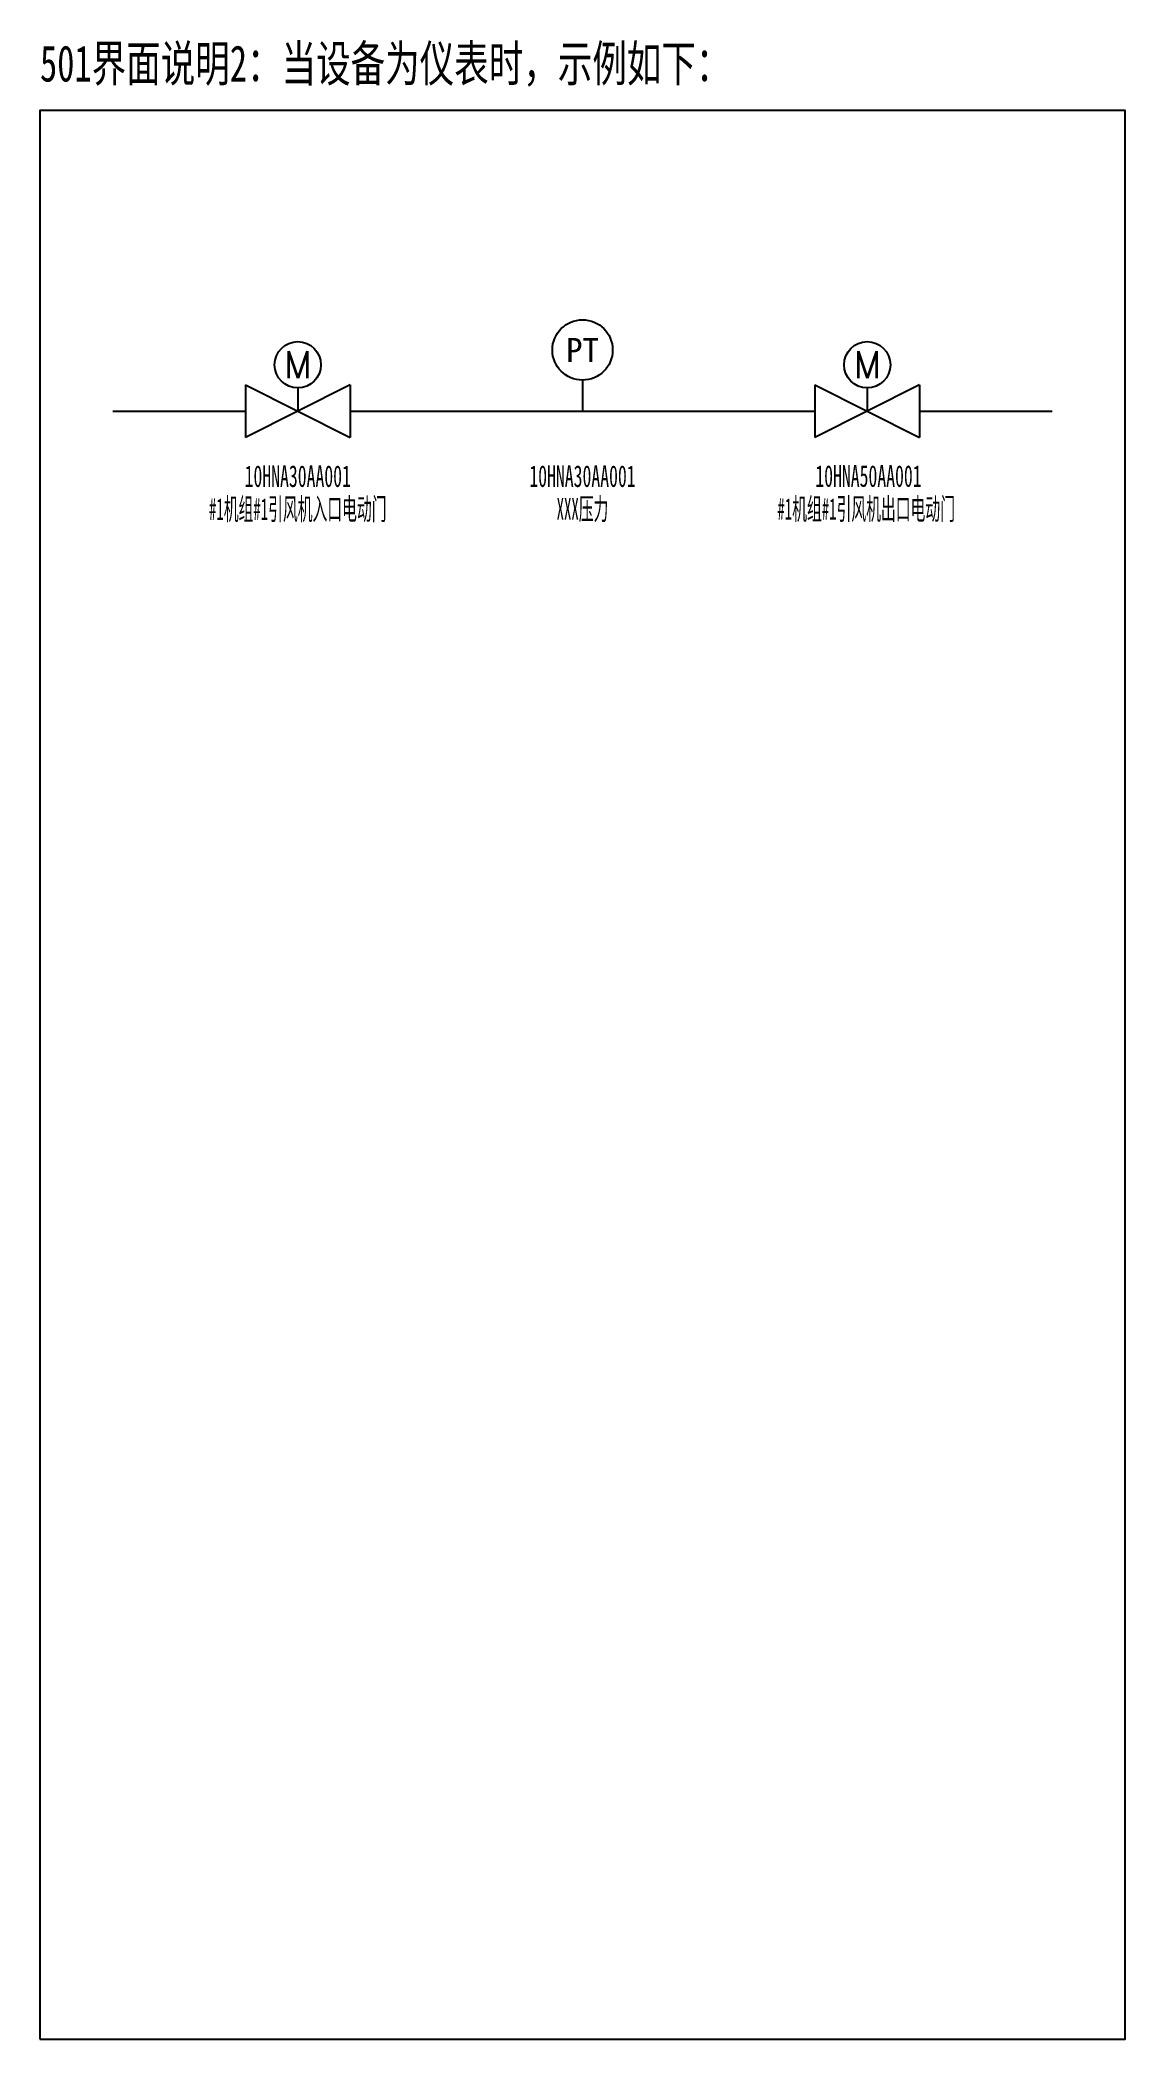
# Model space of a CAD drawing. Header units: millimetres. Extents: x -305 to 1678, y -501 to 1264.
# Drawn here: x 1010 to 1100, y 1041.4 to 1207.3 of the extents above; entities that cross this region are included whole.
import ezdxf
from ezdxf.enums import TextEntityAlignment as Align

# ---------------------------------------------------------------- set-up
doc = ezdxf.new("R2010")
doc.units = ezdxf.units.MM
doc.styles.add('Romans', font='romans.shx', dxfattribs={"width": 0.75, "bigfont": 'fs1.shx'})
doc.styles.add('ST', font='')
doc.styles.get('ST').set_extended_font_data('SimSun')

msp = doc.modelspace()

# ---------------------------------------------------------------- texts
at = {"transparency": 33554687, "style": 'ST', "width": 0.7}
msp.add_text('501界面说明2：当设备为仪表时，示例如下：', height=3, dxfattribs=at).set_placement((1010, 1203.82))
at = {"color": 1, "transparency": 33554687, "style": 'ST'}
msp.add_text('PT', height=2, dxfattribs=at).set_placement((1055, 1181.55), align=Align.MIDDLE)
at = {"transparency": 33554687, "style": 'ST'}
for s, width, p in [('10HNA30AA001', 0.6, (1031.38, 1171.07)), ('10HNA50AA001', 0.6, (1078.72, 1171.08)), ('#1机组#1引风机入口电动门', 0.5, (1031.38, 1168.39)), ('#1机组#1引风机出口电动门', 0.5, (1078.53, 1168.4))]:
    msp.add_text(s, height=1.8, dxfattribs=dict(at, width=width)).set_placement(p, align=Align.MIDDLE)
at = {"color": 1, "transparency": 33554687, "style": 'ST'}
for s, width, p in [('10HNA30AA001', 0.6, (1055, 1171.07)), ('XXX压力', 0.5, (1055, 1168.39))]:
    msp.add_text(s, height=1.8, dxfattribs=dict(at, width=width)).set_placement(p, align=Align.MIDDLE)

# ---------------------------------------------------------------- blocks, each defined once
blk = doc.blocks.new('SY8137')
blk.add_line((0, 3), (0, 0))
blk.add_circle((0, 6), 3)
at = {"style": 'Romans'}
blk.add_text('M', height=3.5, dxfattribs=at).set_placement((0, 6), align=Align.MIDDLE)
at = {"style": 'Romans', "width": 0.75, "flags": 1}
for tag, p in [('功能名称', (0, 11)), ('设备长度', (4, 6))]:
    blk.add_attdef(tag, text='', height=2, dxfattribs=at).set_placement(p, align=Align.MIDDLE)
at = {"style": 'Romans', "width": 0.75}
blk.add_attdef('设备编号', text='', height=2, dxfattribs=at).set_placement((0, -2), align=Align.MIDDLE)

# ---------------------------------------------------------------- linework, layer by layer
for p, q in [((1027.04, 1178.67), (1027.04, 1174.3)), ((1027.04, 1178.67), (1035.72, 1174.3)), ((1035.72, 1178.67), (1027.04, 1174.3)), ((1035.72, 1178.67), (1035.72, 1174.3)), ((1074.28, 1178.67), (1074.28, 1174.3)), ((1074.28, 1178.67), (1082.96, 1174.3)), ((1082.96, 1178.67), (1074.28, 1174.3)), ((1082.96, 1178.67), (1082.96, 1174.3)), ((1016.04, 1176.48), (1027.04, 1176.48)), ((1035.72, 1176.48), (1074.28, 1176.48)), ((1082.96, 1176.48), (1093.96, 1176.48))]:
    msp.add_line(p, q)
at = {"color": 1}
msp.add_line((1055, 1179.05), (1055, 1176.48), dxfattribs=at)
at = {"lineweight": -3}
msp.add_lwpolyline([(1010, 1041.42), (1100, 1041.42), (1100, 1201.42), (1010, 1201.42)], close=True, dxfattribs=at)
for points in [[(1020.53, 1176.48), (1023.32, 1176.48)], [(1086.89, 1176.48), (1089.67, 1176.48)]]:
    msp.add_lwpolyline(points)
at = {"color": 1}
msp.add_circle((1055, 1181.55), 2.5, dxfattribs=at)

# ---------------------------------------------------------------- block references
at = {"lineweight": -3, "xscale": 0.6399999999999637, "yscale": 0.6399999999999637, "zscale": 0.6399999999999637}
for p in [(1031.38, 1176.48), (1078.62, 1176.48)]:
    msp.add_blockref('SY8137', p, dxfattribs=at)

msp.set_redraw_order([(e.dxf.handle, doc.entitydb.next_handle()) for e in msp.query("TEXT MTEXT ATTDEF DIMENSION ARC_DIMENSION")])  # texts and dimensions are drawn at this point

doc.saveas('drawing.dxf')
